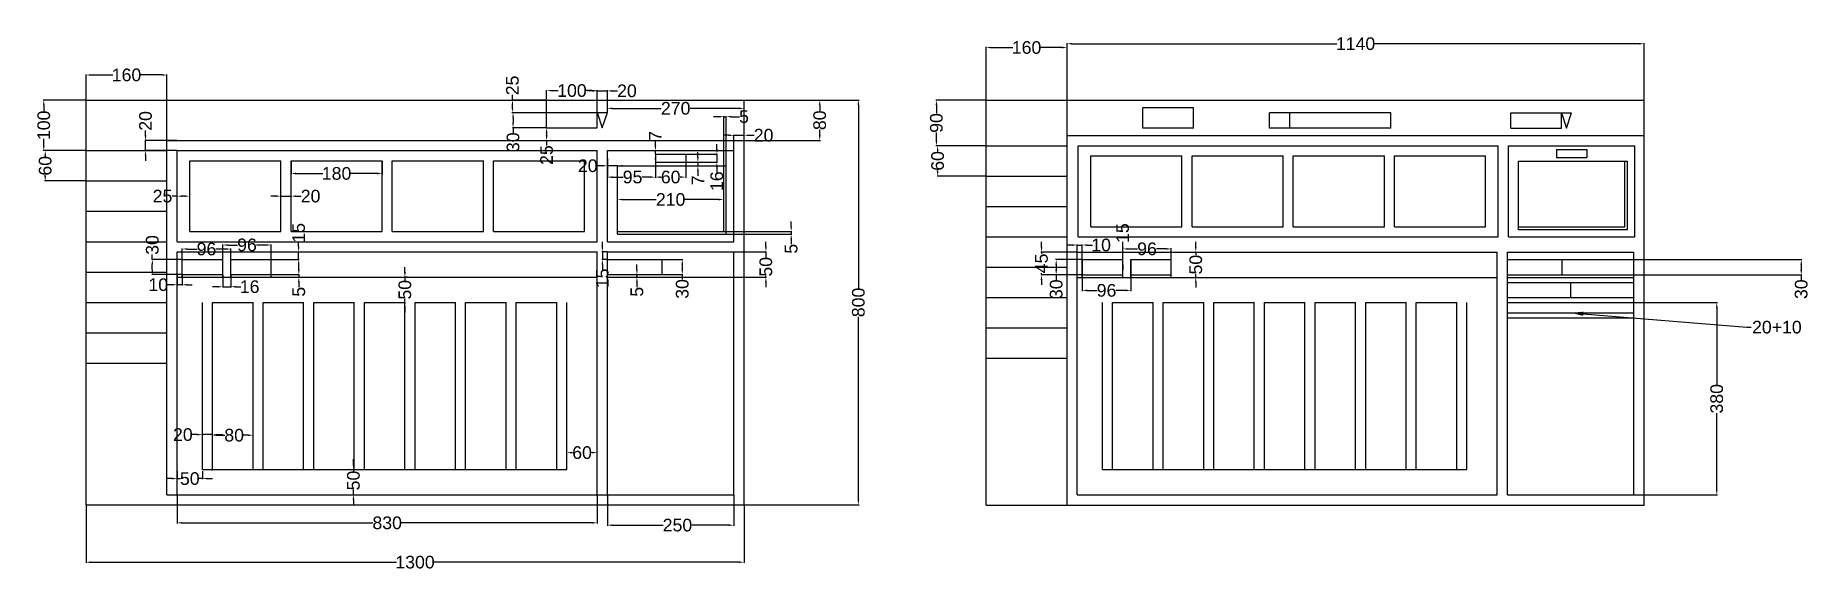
# Model space of a CAD drawing. Header units: millimetres. Extents: x 572 to 4077, y 468 to 1525.
import ezdxf
from ezdxf import colors
from ezdxf.entities.mleader import LeaderData, LeaderLine
from ezdxf.math import Vec2, Vec3

# ---------------------------------------------------------------- set-up
doc = ezdxf.new("R2010")
doc.units = ezdxf.units.MM
doc.layers.get('Defpoints').update_dxf_attribs({"color": 2})
doc.layers.add('图层1', color=1, linetype='Continuous')
doc.styles.get("Standard").update_dxf_attribs({"font": 'arial.ttf'})
doc.dimstyles.new('1000+', dxfattribs={"dimtxt": 25, "dimasz": 10, "dimexe": 1.25, "dimexo": 0.625, "dimtad": 0, "dimtxsty": 'Standard', "dimcen": 2.5, "dimadec": 0, "dimazin": 0, "dimtfac": 1, "dimtmove": 0, "dimatfit": 3, "dimfxl": 1, "dimarcsym": 1})

msp = doc.modelspace()

# ---------------------------------------------------------------- blocks, each defined once
blk = doc.blocks.new('*D2')
at = {"layer": 'Defpoints', "color": 0, "transparency": 16777216}
for p in [(1001.7, 735.1), (1001.7, 730.6), (921.7, 667.6)]:
    blk.add_point(p, dxfattribs=at)
at = {"layer": '图层1', "color": 0, "lineweight": -2, "transparency": 16777216}
for p, q in [((921.7, 668.3), (921.7, 736.4)), ((1001.7, 731.2), (1001.7, 736.4)), ((931.7, 735.1), (945.9, 735.1)), ((991.7, 735.1), (982.9, 735.1))]:
    blk.add_line(p, q, dxfattribs=at)
at = {"layer": '图层1', "color": 0, "transparency": 16777216}
for points in [[(931.7, 736.8), (931.7, 733.5), (921.7, 735.1)], [(991.7, 736.8), (991.7, 733.5), (1001.7, 735.1)]]:
    blk.add_solid(points, dxfattribs=at)
at = {"layer": '图层1', "color": 0, "transparency": 16777216, "insert": (964.4, 735.1), "char_height": 25, "attachment_point": 5}
blk.add_mtext('80', dxfattribs=at)
blk = doc.blocks.new('*D3')
at = {"layer": 'Defpoints', "color": 0, "transparency": 16777216}
for p in [(901.7, 736.3), (901.7, 667.6), (921.7, 664.7)]:
    blk.add_point(p, dxfattribs=at)
at = {"layer": '图层1', "color": 0, "lineweight": -2, "transparency": 16777216}
for p, q in [((891.7, 736.3), (881.7, 736.3)), ((901.7, 668.3), (901.7, 737.5)), ((921.7, 736.3), (901.7, 736.3)), ((921.7, 665.3), (921.7, 737.5)), ((931.7, 736.3), (941.7, 736.3))]:
    blk.add_line(p, q, dxfattribs=at)
at = {"layer": '图层1', "color": 0, "transparency": 16777216}
for points in [[(891.7, 737.9), (891.7, 734.6), (901.7, 736.3)], [(931.7, 737.9), (931.7, 734.6), (921.7, 736.3)]]:
    blk.add_solid(points, dxfattribs=at)
at = {"layer": '图层1', "color": 0, "transparency": 16777216, "insert": (863, 736.3), "char_height": 25, "attachment_point": 5}
blk.add_mtext('20', dxfattribs=at)
blk = doc.blocks.new('*D4')
at = {"layer": 'Defpoints', "color": 0, "transparency": 16777216}
for p in [(671.7, 1297.6), (591.1, 1237.6), (671.7, 1237.6)]:
    blk.add_point(p, dxfattribs=at)
at = {"layer": '图层1', "color": 0, "lineweight": -2, "transparency": 16777216}
for p, q in [((671.1, 1297.6), (589.9, 1297.6)), ((591.1, 1287.6), (591.1, 1286.2)), ((671.1, 1237.6), (589.9, 1237.6)), ((591.1, 1247.6), (591.1, 1249.1))]:
    blk.add_line(p, q, dxfattribs=at)
at = {"layer": '图层1', "color": 0, "transparency": 16777216}
for points in [[(589.5, 1287.6), (592.8, 1287.6), (591.1, 1297.6)], [(589.5, 1247.6), (592.8, 1247.6), (591.1, 1237.6)]]:
    blk.add_solid(points, dxfattribs=at)
at = {"layer": '图层1', "color": 0, "transparency": 16777216, "insert": (591.1, 1267.6), "char_height": 25, "attachment_point": 5, "rotation": 90}
blk.add_mtext('60', dxfattribs=at)
blk = doc.blocks.new('*D5')
at = {"layer": 'Defpoints', "color": 0, "transparency": 16777216}
for p in [(588.3, 1397.6), (671.7, 1397.6), (671.7, 1297.6)]:
    blk.add_point(p, dxfattribs=at)
at = {"layer": '图层1', "color": 0, "lineweight": -2, "transparency": 16777216}
for p, q in [((671.1, 1397.6), (587, 1397.6)), ((588.3, 1387.6), (588.3, 1374.7)), ((671.1, 1297.6), (587, 1297.6)), ((588.3, 1307.6), (588.3, 1320.6))]:
    blk.add_line(p, q, dxfattribs=at)
at = {"layer": '图层1', "color": 0, "transparency": 16777216}
for points in [[(586.6, 1387.6), (589.9, 1387.6), (588.3, 1397.6)], [(586.6, 1307.6), (589.9, 1307.6), (588.3, 1297.6)]]:
    blk.add_solid(points, dxfattribs=at)
at = {"layer": '图层1', "color": 0, "transparency": 16777216, "insert": (588.3, 1347.6), "char_height": 25, "attachment_point": 5, "rotation": 90}
blk.add_mtext('100', dxfattribs=at)
blk = doc.blocks.new('*D6')
at = {"layer": 'Defpoints', "color": 0, "transparency": 16777216}
for p in [(831.7, 1447.1), (671.7, 1397.6), (831.7, 1397.6)]:
    blk.add_point(p, dxfattribs=at)
at = {"layer": '图层1', "color": 0, "lineweight": -2, "transparency": 16777216}
for p, q in [((671.7, 1398.3), (671.7, 1448.3)), ((681.7, 1447.1), (724.7, 1447.1)), ((821.7, 1447.1), (778.7, 1447.1)), ((831.7, 1398.3), (831.7, 1448.3))]:
    blk.add_line(p, q, dxfattribs=at)
at = {"layer": '图层1', "color": 0, "transparency": 16777216}
for points in [[(681.7, 1448.8), (681.7, 1445.4), (671.7, 1447.1)], [(821.7, 1448.8), (821.7, 1445.4), (831.7, 1447.1)]]:
    blk.add_solid(points, dxfattribs=at)
at = {"layer": '图层1', "color": 0, "transparency": 16777216, "insert": (751.7, 1447.1), "char_height": 25, "attachment_point": 5}
blk.add_mtext('160', dxfattribs=at)
blk = doc.blocks.new('*D7')
at = {"layer": 'Defpoints', "color": 0, "transparency": 16777216}
for p in [(1701.7, 1282.6), (1796.7, 1282.6), (1701.7, 1245.3)]:
    blk.add_point(p, dxfattribs=at)
at = {"layer": '图层1', "color": 0, "lineweight": -2, "transparency": 16777216}
for p, q in [((1701.7, 1282), (1701.7, 1244)), ((1796.7, 1282), (1796.7, 1244)), ((1711.7, 1245.3), (1732.9, 1245.3)), ((1786.7, 1245.3), (1770.1, 1245.3))]:
    blk.add_line(p, q, dxfattribs=at)
at = {"layer": '图层1', "color": 0, "transparency": 16777216}
for points in [[(1711.7, 1246.9), (1711.7, 1243.6), (1701.7, 1245.3)], [(1786.7, 1246.9), (1786.7, 1243.6), (1796.7, 1245.3)]]:
    blk.add_solid(points, dxfattribs=at)
at = {"layer": '图层1', "color": 0, "transparency": 16777216, "insert": (1751.5, 1245.3), "char_height": 25, "attachment_point": 5}
blk.add_mtext('95', dxfattribs=at)
blk = doc.blocks.new('*D8')
at = {"layer": 'Defpoints', "color": 0, "transparency": 16777216}
for p in [(1796.7, 1290.6), (1856.7, 1290.6), (1856.7, 1245.3)]:
    blk.add_point(p, dxfattribs=at)
at = {"layer": '图层1', "color": 0, "lineweight": -2, "transparency": 16777216}
for p, q in [((1796.7, 1290), (1796.7, 1244)), ((1856.7, 1290), (1856.7, 1244)), ((1806.7, 1245.3), (1808.2, 1245.3)), ((1846.7, 1245.3), (1845.3, 1245.3))]:
    blk.add_line(p, q, dxfattribs=at)
at = {"layer": '图层1', "color": 0, "transparency": 16777216}
for points in [[(1806.7, 1246.9), (1806.7, 1243.6), (1796.7, 1245.3)], [(1846.7, 1246.9), (1846.7, 1243.6), (1856.7, 1245.3)]]:
    blk.add_solid(points, dxfattribs=at)
at = {"layer": '图层1', "color": 0, "transparency": 16777216, "insert": (1826.8, 1245.3), "char_height": 25, "attachment_point": 5}
blk.add_mtext('60', dxfattribs=at)
blk = doc.blocks.new('*D9')
at = {"layer": 'Defpoints', "color": 0, "transparency": 16777216}
for p in [(1936.7, 1364.7), (1931.7, 1267.6), (1936.7, 1267.6)]:
    blk.add_point(p, dxfattribs=at)
at = {"layer": '图层1', "color": 0, "lineweight": -2, "transparency": 16777216}
for p, q in [((1921.7, 1364.7), (1911.7, 1364.7)), ((1931.7, 1268.3), (1931.7, 1366)), ((1931.7, 1364.7), (1936.7, 1364.7)), ((1936.7, 1268.3), (1936.7, 1366)), ((1946.7, 1364.7), (1962.8, 1364.7))]:
    blk.add_line(p, q, dxfattribs=at)
at = {"layer": '图层1', "color": 0, "transparency": 16777216}
for points in [[(1921.7, 1366.4), (1921.7, 1363), (1931.7, 1364.7)], [(1946.7, 1366.4), (1946.7, 1363), (1936.7, 1364.7)]]:
    blk.add_solid(points, dxfattribs=at)
at = {"layer": '图层1', "color": 0, "transparency": 16777216, "insert": (1971.7, 1364.7), "char_height": 25, "attachment_point": 5}
blk.add_mtext('5', dxfattribs=at)
blk = doc.blocks.new('*D10')
at = {"layer": 'Defpoints', "color": 0, "transparency": 16777216}
for p in [(1056.7, 1207.6), (1076.7, 1207.6), (1076.7, 1207.6)]:
    blk.add_point(p, dxfattribs=at)
at = {"layer": '图层1', "color": 0, "lineweight": -2, "transparency": 16777216}
for p, q in [((1046.7, 1207.6), (1036.7, 1207.6)), ((1056.7, 1208.3), (1056.7, 1208.9)), ((1056.7, 1207.6), (1076.7, 1207.6)), ((1076.7, 1208.3), (1076.7, 1208.9)), ((1086.7, 1207.6), (1096.7, 1207.6))]:
    blk.add_line(p, q, dxfattribs=at)
at = {"layer": '图层1', "color": 0, "transparency": 16777216}
for points in [[(1046.7, 1209.3), (1046.7, 1206), (1056.7, 1207.6)], [(1086.7, 1209.3), (1086.7, 1206), (1076.7, 1207.6)]]:
    blk.add_solid(points, dxfattribs=at)
at = {"layer": '图层1', "color": 0, "transparency": 16777216, "insert": (1115.4, 1207.6), "char_height": 25, "attachment_point": 5}
blk.add_mtext('20', dxfattribs=at)
blk = doc.blocks.new('*D11')
at = {"layer": 'Defpoints', "color": 0, "transparency": 16777216}
for p in [(1076.7, 1277.6), (1256.7, 1277.6), (1256.7, 1252.4)]:
    blk.add_point(p, dxfattribs=at)
at = {"layer": '图层1', "color": 0, "lineweight": -2, "transparency": 16777216}
for p, q in [((1076.7, 1277), (1076.7, 1251.1)), ((1256.7, 1277), (1256.7, 1251.1)), ((1086.7, 1252.4), (1139.7, 1252.4)), ((1246.7, 1252.4), (1193.7, 1252.4))]:
    blk.add_line(p, q, dxfattribs=at)
at = {"layer": '图层1', "color": 0, "transparency": 16777216}
for points in [[(1086.7, 1254.1), (1086.7, 1250.7), (1076.7, 1252.4)], [(1246.7, 1254.1), (1246.7, 1250.7), (1256.7, 1252.4)]]:
    blk.add_solid(points, dxfattribs=at)
at = {"layer": '图层1', "color": 0, "transparency": 16777216, "insert": (1166.7, 1252.4), "char_height": 25, "attachment_point": 5}
blk.add_mtext('180', dxfattribs=at)
blk = doc.blocks.new('*D12')
at = {"layer": 'Defpoints', "color": 0, "transparency": 16777216}
for p in [(1701.7, 1097.6), (1691.9, 1082.6), (1701.7, 1082.6)]:
    blk.add_point(p, dxfattribs=at)
at = {"layer": '图层1', "color": 0, "lineweight": -2, "transparency": 16777216}
for p, q in [((1701.1, 1097.6), (1690.6, 1097.6)), ((1691.9, 1107.6), (1691.9, 1117.6)), ((1691.9, 1097.6), (1691.9, 1082.6)), ((1701.1, 1082.6), (1690.6, 1082.6)), ((1691.9, 1072.6), (1691.9, 1062.6))]:
    blk.add_line(p, q, dxfattribs=at)
at = {"layer": '图层1', "color": 0, "transparency": 16777216}
for points in [[(1690.2, 1107.6), (1693.5, 1107.6), (1691.9, 1097.6)], [(1690.2, 1072.6), (1693.5, 1072.6), (1691.9, 1082.6)]]:
    blk.add_solid(points, dxfattribs=at)
at = {"layer": '图层1', "color": 0, "transparency": 16777216, "insert": (1691.9, 1045.2), "char_height": 25, "attachment_point": 5, "rotation": 90}
blk.add_mtext('15', dxfattribs=at)
blk = doc.blocks.new('*D13')
at = {"layer": 'Defpoints', "color": 0, "transparency": 16777216}
for p in [(1809.7, 1082.6), (1809.7, 1052.6), (1849.7, 1052.6)]:
    blk.add_point(p, dxfattribs=at)
at = {"layer": '图层1', "color": 0, "lineweight": -2, "transparency": 16777216}
for p, q in [((1810.3, 1082.6), (1850.9, 1082.6)), ((1810.3, 1052.6), (1850.9, 1052.6)), ((1849.7, 1072.6), (1849.7, 1062.6)), ((1849.7, 1052.6), (1849.7, 1042.6))]:
    blk.add_line(p, q, dxfattribs=at)
at = {"layer": '图层1', "color": 0, "transparency": 16777216}
for points in [[(1848, 1072.6), (1851.3, 1072.6), (1849.7, 1082.6)], [(1848, 1062.6), (1851.3, 1062.6), (1849.7, 1052.6)]]:
    blk.add_solid(points, dxfattribs=at)
at = {"layer": '图层1', "color": 0, "transparency": 16777216, "insert": (1849.7, 1024.2), "char_height": 25, "attachment_point": 5, "rotation": 90}
blk.add_mtext('30', dxfattribs=at)
blk = doc.blocks.new('*D14')
at = {"layer": 'Defpoints', "color": 0, "transparency": 16777216}
for p in [(1951.7, 1097.6), (1951.7, 1047.6), (2014.9, 1047.6)]:
    blk.add_point(p, dxfattribs=at)
at = {"layer": '图层1', "color": 0, "lineweight": -2, "transparency": 16777216}
for p, q in [((1952.3, 1097.6), (2016.2, 1097.6)), ((2014.9, 1107.6), (2014.9, 1117.6)), ((2014.9, 1097.6), (2014.9, 1086.5)), ((1952.3, 1047.6), (2016.2, 1047.6)), ((2014.9, 1047.6), (2014.9, 1049.5)), ((2014.9, 1037.6), (2014.9, 1027.6))]:
    blk.add_line(p, q, dxfattribs=at)
at = {"layer": '图层1', "color": 0, "transparency": 16777216}
for points in [[(2013.3, 1107.6), (2016.6, 1107.6), (2014.9, 1097.6)], [(2013.3, 1037.6), (2016.6, 1037.6), (2014.9, 1047.6)]]:
    blk.add_solid(points, dxfattribs=at)
at = {"layer": '图层1', "color": 0, "transparency": 16777216, "insert": (2014.9, 1068), "char_height": 25, "attachment_point": 5, "rotation": 90}
blk.add_mtext('50', dxfattribs=at)
blk = doc.blocks.new('*D15')
at = {"layer": 'Defpoints', "color": 0, "transparency": 16777216}
for p in [(1951.7, 1297.6), (1971.7, 1327.9), (1971.7, 1297.6)]:
    blk.add_point(p, dxfattribs=at)
at = {"layer": '图层1', "color": 0, "lineweight": -2, "transparency": 16777216}
for p, q in [((1941.7, 1327.9), (1931.7, 1327.9)), ((1951.7, 1298.3), (1951.7, 1329.1)), ((1951.7, 1327.9), (1971.7, 1327.9)), ((1971.7, 1298.3), (1971.7, 1329.1)), ((1981.7, 1327.9), (1991.7, 1327.9))]:
    blk.add_line(p, q, dxfattribs=at)
at = {"layer": '图层1', "color": 0, "transparency": 16777216}
for points in [[(1941.7, 1329.5), (1941.7, 1326.2), (1951.7, 1327.9)], [(1981.7, 1329.5), (1981.7, 1326.2), (1971.7, 1327.9)]]:
    blk.add_solid(points, dxfattribs=at)
at = {"layer": '图层1', "color": 0, "transparency": 16777216, "insert": (2010.4, 1327.9), "char_height": 25, "attachment_point": 5}
blk.add_mtext('20', dxfattribs=at)
blk = doc.blocks.new('*D16')
at = {"layer": 'Defpoints', "color": 0, "transparency": 16777216}
for p in [(1701.7, 617.6), (1951.7, 617.6), (1951.7, 557.4)]:
    blk.add_point(p, dxfattribs=at)
at = {"layer": '图层1', "color": 0, "lineweight": -2, "transparency": 16777216}
for p, q in [((1701.7, 617), (1701.7, 556.1)), ((1951.7, 617), (1951.7, 556.1)), ((1711.7, 557.4), (1811.8, 557.4)), ((1941.7, 557.4), (1868.6, 557.4))]:
    blk.add_line(p, q, dxfattribs=at)
at = {"layer": '图层1', "color": 0, "transparency": 16777216}
for points in [[(1711.7, 559), (1711.7, 555.7), (1701.7, 557.4)], [(1941.7, 559), (1941.7, 555.7), (1951.7, 557.4)]]:
    blk.add_solid(points, dxfattribs=at)
at = {"layer": '图层1', "color": 0, "transparency": 16777216, "insert": (1840.2, 557.4), "char_height": 25, "attachment_point": 5}
blk.add_mtext('250', dxfattribs=at)
blk = doc.blocks.new('*D17')
at = {"layer": 'Defpoints', "color": 0, "transparency": 16777216}
for p in [(851.7, 664.7), (851.7, 649.4), (901.7, 664.7)]:
    blk.add_point(p, dxfattribs=at)
at = {"layer": '图层1', "color": 0, "lineweight": -2, "transparency": 16777216}
for p, q in [((841.7, 649.4), (831.7, 649.4)), ((851.7, 664.1), (851.7, 648.2)), ((851.7, 649.4), (858.2, 649.4)), ((901.7, 649.4), (895.2, 649.4)), ((901.7, 664.1), (901.7, 648.2)), ((911.7, 649.4), (921.7, 649.4))]:
    blk.add_line(p, q, dxfattribs=at)
at = {"layer": '图层1', "color": 0, "transparency": 16777216}
for points in [[(841.7, 651.1), (841.7, 647.8), (851.7, 649.4)], [(911.7, 651.1), (911.7, 647.8), (901.7, 649.4)]]:
    blk.add_solid(points, dxfattribs=at)
at = {"layer": '图层1', "color": 0, "transparency": 16777216, "insert": (876.7, 649.4), "char_height": 25, "attachment_point": 5}
blk.add_mtext('50', dxfattribs=at)
blk = doc.blocks.new('*D18')
at = {"layer": 'Defpoints', "color": 0, "transparency": 16777216}
for p in [(1621.7, 667.6), (1681.7, 700.7), (1681.7, 667.6)]:
    blk.add_point(p, dxfattribs=at)
at = {"layer": '图层1', "color": 0, "lineweight": -2, "transparency": 16777216}
for p, q in [((1621.7, 668.3), (1621.7, 702)), ((1681.7, 668.3), (1681.7, 702)), ((1631.7, 700.7), (1633.1, 700.7)), ((1671.7, 700.7), (1670.3, 700.7))]:
    blk.add_line(p, q, dxfattribs=at)
at = {"layer": '图层1', "color": 0, "transparency": 16777216}
for points in [[(1631.7, 702.4), (1631.7, 699.1), (1621.7, 700.7)], [(1671.7, 702.4), (1671.7, 699.1), (1681.7, 700.7)]]:
    blk.add_solid(points, dxfattribs=at)
at = {"layer": '图层1', "color": 0, "transparency": 16777216, "insert": (1651.7, 700.7), "char_height": 25, "attachment_point": 5}
blk.add_mtext('60', dxfattribs=at)
blk = doc.blocks.new('*D19')
at = {"layer": 'Defpoints', "color": 0, "transparency": 16777216}
for p in [(851.7, 614.7), (1681.7, 614.7), (1681.7, 561.9)]:
    blk.add_point(p, dxfattribs=at)
at = {"layer": '图层1', "color": 0, "lineweight": -2, "transparency": 16777216}
for p, q in [((851.7, 614.1), (851.7, 560.7)), ((1681.7, 614.1), (1681.7, 560.7)), ((861.7, 561.9), (1238.5, 561.9)), ((1671.7, 561.9), (1294.9, 561.9))]:
    blk.add_line(p, q, dxfattribs=at)
at = {"layer": '图层1', "color": 0, "transparency": 16777216}
for points in [[(861.7, 563.6), (861.7, 560.3), (851.7, 561.9)], [(1671.7, 563.6), (1671.7, 560.3), (1681.7, 561.9)]]:
    blk.add_solid(points, dxfattribs=at)
at = {"layer": '图层1', "color": 0, "transparency": 16777216, "insert": (1266.7, 561.9), "char_height": 25, "attachment_point": 5}
blk.add_mtext('830', dxfattribs=at)
blk = doc.blocks.new('*D20')
at = {"layer": 'Defpoints', "color": 0, "transparency": 16777216}
for p in [(1761.6, 1052.6), (1760.1, 1047.6), (1761.6, 1047.6)]:
    blk.add_point(p, dxfattribs=at)
at = {"layer": '图层1', "color": 0, "lineweight": -2, "transparency": 16777216}
for p, q in [((1760.9, 1052.6), (1758.9, 1052.6)), ((1760.1, 1062.6), (1760.1, 1072.6)), ((1760.1, 1052.6), (1760.1, 1047.6)), ((1760.9, 1047.6), (1758.9, 1047.6)), ((1760.1, 1037.6), (1760.1, 1027.6))]:
    blk.add_line(p, q, dxfattribs=at)
at = {"layer": '图层1', "color": 0, "transparency": 16777216}
for points in [[(1758.5, 1062.6), (1761.8, 1062.6), (1760.1, 1052.6)], [(1758.5, 1037.6), (1761.8, 1037.6), (1760.1, 1047.6)]]:
    blk.add_solid(points, dxfattribs=at)
at = {"layer": '图层1', "color": 0, "transparency": 16777216, "insert": (1760.1, 1018.7), "char_height": 25, "attachment_point": 5, "rotation": 90}
blk.add_mtext('5', dxfattribs=at)
blk = doc.blocks.new('*D21')
at = {"layer": 'Defpoints', "color": 0, "transparency": 16777216}
for p in [(671.7, 597.6), (1971.7, 597.6), (1971.7, 484.2)]:
    blk.add_point(p, dxfattribs=at)
at = {"layer": '图层1', "color": 0, "lineweight": -2, "transparency": 16777216}
for p, q in [((671.7, 597), (671.7, 482.9)), ((1971.7, 597), (1971.7, 482.9)), ((681.7, 484.2), (1285, 484.2)), ((1961.7, 484.2), (1358.4, 484.2))]:
    blk.add_line(p, q, dxfattribs=at)
at = {"layer": '图层1', "color": 0, "transparency": 16777216}
for points in [[(681.7, 485.8), (681.7, 482.5), (671.7, 484.2)], [(1961.7, 485.8), (1961.7, 482.5), (1971.7, 484.2)]]:
    blk.add_solid(points, dxfattribs=at)
at = {"layer": '图层1', "color": 0, "transparency": 16777216, "insert": (1321.7, 484.2), "char_height": 25, "attachment_point": 5}
blk.add_mtext('1300', dxfattribs=at)
blk = doc.blocks.new('*D22')
at = {"layer": 'Defpoints', "color": 0, "transparency": 16777216}
for p in [(1971.7, 1397.6), (1971.7, 597.6), (2197.7, 597.6)]:
    blk.add_point(p, dxfattribs=at)
at = {"layer": '图层1', "color": 0, "lineweight": -2, "transparency": 16777216}
for p, q in [((1972.3, 1397.6), (2198.9, 1397.6)), ((2197.7, 1387.6), (2197.7, 1025.9)), ((2197.7, 607.6), (2197.7, 969.4)), ((1972.3, 597.6), (2198.9, 597.6))]:
    blk.add_line(p, q, dxfattribs=at)
at = {"layer": '图层1', "color": 0, "transparency": 16777216}
for points in [[(2196, 1387.6), (2199.3, 1387.6), (2197.7, 1397.6)], [(2196, 607.6), (2199.3, 607.6), (2197.7, 597.6)]]:
    blk.add_solid(points, dxfattribs=at)
at = {"layer": '图层1', "color": 0, "transparency": 16777216, "insert": (2197.7, 997.6), "char_height": 25, "attachment_point": 5, "rotation": 90}
blk.add_mtext('800', dxfattribs=at)
blk = doc.blocks.new('*D23')
at = {"layer": 'Defpoints', "color": 0, "transparency": 16777216}
for p in [(1971.7, 1397.6), (1971.7, 1317.6), (2121.3, 1317.6)]:
    blk.add_point(p, dxfattribs=at)
at = {"layer": '图层1', "color": 0, "lineweight": -2, "transparency": 16777216}
for p, q in [((1972.3, 1397.6), (2122.6, 1397.6)), ((2121.3, 1387.6), (2121.3, 1376.2)), ((2121.3, 1327.6), (2121.3, 1339.1)), ((1972.3, 1317.6), (2122.6, 1317.6))]:
    blk.add_line(p, q, dxfattribs=at)
at = {"layer": '图层1', "color": 0, "transparency": 16777216}
for points in [[(2119.7, 1387.6), (2123, 1387.6), (2121.3, 1397.6)], [(2119.7, 1327.6), (2123, 1327.6), (2121.3, 1317.6)]]:
    blk.add_solid(points, dxfattribs=at)
at = {"layer": '图层1', "color": 0, "transparency": 16777216, "insert": (2121.3, 1357.6), "char_height": 25, "attachment_point": 5, "rotation": 90}
blk.add_mtext('80', dxfattribs=at)
blk = doc.blocks.new('*D24')
at = {"layer": 'Defpoints', "color": 0, "transparency": 16777216}
for p in [(1931.7, 1137.6), (1931.7, 1132.6), (2064.9, 1132.6)]:
    blk.add_point(p, dxfattribs=at)
at = {"layer": '图层1', "color": 0, "lineweight": -2, "transparency": 16777216}
for p, q in [((2064.9, 1147.6), (2064.9, 1157.6)), ((1932.3, 1137.6), (2066.2, 1137.6)), ((1932.3, 1132.6), (2066.2, 1132.6)), ((2064.9, 1137.6), (2064.9, 1132.6)), ((2064.9, 1122.6), (2064.9, 1112.6))]:
    blk.add_line(p, q, dxfattribs=at)
at = {"layer": '图层1', "color": 0, "transparency": 16777216}
for points in [[(2063.3, 1147.6), (2066.6, 1147.6), (2064.9, 1137.6)], [(2063.3, 1122.6), (2066.6, 1122.6), (2064.9, 1132.6)]]:
    blk.add_solid(points, dxfattribs=at)
at = {"layer": '图层1', "color": 0, "transparency": 16777216, "insert": (2064.9, 1103.7), "char_height": 25, "attachment_point": 5, "rotation": 90}
blk.add_mtext('5', dxfattribs=at)
blk = doc.blocks.new('*D25')
at = {"layer": 'Defpoints', "color": 0, "transparency": 16777216}
for p in [(1701.7, 1267.6), (1701.7, 1267.6), (1721.7, 1267.6)]:
    blk.add_point(p, dxfattribs=at)
at = {"layer": '图层1', "color": 0, "lineweight": -2, "transparency": 16777216}
for p, q in [((1691.7, 1267.6), (1681.7, 1267.6)), ((1701.7, 1268.3), (1701.7, 1268.9)), ((1721.7, 1267.6), (1701.7, 1267.6)), ((1721.7, 1268.3), (1721.7, 1268.9)), ((1731.7, 1267.6), (1741.7, 1267.6))]:
    blk.add_line(p, q, dxfattribs=at)
at = {"layer": '图层1', "color": 0, "transparency": 16777216}
for points in [[(1691.7, 1269.3), (1691.7, 1266), (1701.7, 1267.6)], [(1731.7, 1269.3), (1731.7, 1266), (1721.7, 1267.6)]]:
    blk.add_solid(points, dxfattribs=at)
at = {"layer": '图层1', "color": 0, "transparency": 16777216, "insert": (1663, 1267.6), "char_height": 25, "attachment_point": 5}
blk.add_mtext('20', dxfattribs=at)
blk = doc.blocks.new('*D26')
at = {"layer": 'Defpoints', "color": 0, "transparency": 16777216}
for p in [(1721.7, 1200.1), (1931.7, 1200.9), (1931.7, 1200.1)]:
    blk.add_point(p, dxfattribs=at)
at = {"layer": '图层1', "color": 0, "lineweight": -2, "transparency": 16777216}
for p, q in [((1721.7, 1200.8), (1721.7, 1202.2)), ((1731.7, 1200.9), (1798.3, 1200.9)), ((1921.7, 1200.9), (1855.1, 1200.9)), ((1931.7, 1200.8), (1931.7, 1202.2))]:
    blk.add_line(p, q, dxfattribs=at)
at = {"layer": '图层1', "color": 0, "transparency": 16777216}
for points in [[(1731.7, 1202.6), (1731.7, 1199.3), (1721.7, 1200.9)], [(1921.7, 1202.6), (1921.7, 1199.3), (1931.7, 1200.9)]]:
    blk.add_solid(points, dxfattribs=at)
at = {"layer": '图层1', "color": 0, "transparency": 16777216, "insert": (1826.7, 1200.9), "char_height": 25, "attachment_point": 5}
blk.add_mtext('210', dxfattribs=at)
blk = doc.blocks.new('*D27')
at = {"layer": 'Defpoints', "color": 0, "transparency": 16777216}
for p in [(1037.7, 1111.1), (941.7, 1082.6), (1037.7, 1082.6)]:
    blk.add_point(p, dxfattribs=at)
at = {"layer": '图层1', "color": 0, "lineweight": -2, "transparency": 16777216}
for p, q in [((941.7, 1083.3), (941.7, 1112.3)), ((951.7, 1111.1), (971.2, 1111.1)), ((1027.7, 1111.1), (1008.2, 1111.1)), ((1037.7, 1083.3), (1037.7, 1112.3))]:
    blk.add_line(p, q, dxfattribs=at)
at = {"layer": '图层1', "color": 0, "transparency": 16777216}
for points in [[(951.7, 1112.7), (951.7, 1109.4), (941.7, 1111.1)], [(1027.7, 1112.7), (1027.7, 1109.4), (1037.7, 1111.1)]]:
    blk.add_solid(points, dxfattribs=at)
at = {"layer": '图层1', "color": 0, "transparency": 16777216, "insert": (989.7, 1111.1), "char_height": 25, "attachment_point": 5}
blk.add_mtext('96', dxfattribs=at)
blk = doc.blocks.new('*D28')
at = {"layer": 'Defpoints', "color": 0, "transparency": 16777216}
for p in [(957.7, 1103.1), (861.7, 1082.6), (957.7, 1082.6)]:
    blk.add_point(p, dxfattribs=at)
at = {"layer": '图层1', "color": 0, "lineweight": -2, "transparency": 16777216}
for p, q in [((861.7, 1083.3), (861.7, 1104.4)), ((871.7, 1103.1), (891.2, 1103.1)), ((947.7, 1103.1), (928.2, 1103.1)), ((957.7, 1083.3), (957.7, 1104.4))]:
    blk.add_line(p, q, dxfattribs=at)
at = {"layer": '图层1', "color": 0, "transparency": 16777216}
for points in [[(871.7, 1104.8), (871.7, 1101.5), (861.7, 1103.1)], [(947.7, 1104.8), (947.7, 1101.5), (957.7, 1103.1)]]:
    blk.add_solid(points, dxfattribs=at)
at = {"layer": '图层1', "color": 0, "transparency": 16777216, "insert": (909.7, 1103.1), "char_height": 25, "attachment_point": 5}
blk.add_mtext('96', dxfattribs=at)
blk = doc.blocks.new('*D29')
at = {"layer": 'Defpoints', "color": 0, "transparency": 16777216}
for p in [(941.7, 1052.6), (957.7, 1052.6), (957.7, 1028.6)]:
    blk.add_point(p, dxfattribs=at)
at = {"layer": '图层1', "color": 0, "lineweight": -2, "transparency": 16777216}
for p, q in [((941.7, 1052), (941.7, 1027.3)), ((957.7, 1052), (957.7, 1027.3)), ((931.7, 1028.6), (921.7, 1028.6)), ((941.7, 1028.6), (957.7, 1028.6)), ((967.7, 1028.6), (977.7, 1028.6))]:
    blk.add_line(p, q, dxfattribs=at)
at = {"layer": '图层1', "color": 0, "transparency": 16777216}
for points in [[(931.7, 1030.2), (931.7, 1026.9), (941.7, 1028.6)], [(967.7, 1030.2), (967.7, 1026.9), (957.7, 1028.6)]]:
    blk.add_solid(points, dxfattribs=at)
at = {"layer": '图层1', "color": 0, "transparency": 16777216, "insert": (995, 1028.6), "char_height": 25, "attachment_point": 5}
blk.add_mtext('16', dxfattribs=at)
blk = doc.blocks.new('*D30')
at = {"layer": 'Defpoints', "color": 0, "transparency": 16777216}
for p in [(851.7, 1052.6), (861.7, 1052.6), (851.7, 1032.5)]:
    blk.add_point(p, dxfattribs=at)
at = {"layer": '图层1', "color": 0, "lineweight": -2, "transparency": 16777216}
for p, q in [((851.7, 1052), (851.7, 1031.3)), ((861.7, 1052), (861.7, 1031.3)), ((841.7, 1032.5), (831.7, 1032.5)), ((861.7, 1032.5), (851.7, 1032.5)), ((871.7, 1032.5), (881.7, 1032.5))]:
    blk.add_line(p, q, dxfattribs=at)
at = {"layer": '图层1', "color": 0, "transparency": 16777216}
for points in [[(841.7, 1034.2), (841.7, 1030.9), (851.7, 1032.5)], [(871.7, 1034.2), (871.7, 1030.9), (861.7, 1032.5)]]:
    blk.add_solid(points, dxfattribs=at)
at = {"layer": '图层1', "color": 0, "transparency": 16777216, "insert": (814.4, 1032.5), "char_height": 25, "attachment_point": 5}
blk.add_mtext('10', dxfattribs=at)
blk = doc.blocks.new('*D31')
at = {"layer": 'Defpoints', "color": 0, "transparency": 16777216}
for p in [(1037.7, 1097.6), (1091.8, 1097.6), (1037.7, 1082.6)]:
    blk.add_point(p, dxfattribs=at)
at = {"layer": '图层1', "color": 0, "lineweight": -2, "transparency": 16777216}
for p, q in [((1038.3, 1097.6), (1093.1, 1097.6)), ((1091.8, 1107.6), (1091.8, 1117.6)), ((1091.8, 1082.6), (1091.8, 1097.6)), ((1038.3, 1082.6), (1093.1, 1082.6)), ((1091.8, 1072.6), (1091.8, 1062.6))]:
    blk.add_line(p, q, dxfattribs=at)
at = {"layer": '图层1', "color": 0, "transparency": 16777216}
for points in [[(1090.1, 1107.6), (1093.5, 1107.6), (1091.8, 1097.6)], [(1090.1, 1072.6), (1093.5, 1072.6), (1091.8, 1082.6)]]:
    blk.add_solid(points, dxfattribs=at)
at = {"layer": '图层1', "color": 0, "transparency": 16777216, "insert": (1091.8, 1135.1), "char_height": 25, "attachment_point": 5, "rotation": 90}
blk.add_mtext('15', dxfattribs=at)
blk = doc.blocks.new('*D32')
at = {"layer": 'Defpoints', "color": 0, "transparency": 16777216}
for p in [(1037.7, 1052.6), (1037.7, 1047.6), (1092.2, 1047.6)]:
    blk.add_point(p, dxfattribs=at)
at = {"layer": '图层1', "color": 0, "lineweight": -2, "transparency": 16777216}
for p, q in [((1038.3, 1052.6), (1093.4, 1052.6)), ((1092.2, 1062.6), (1092.2, 1072.6)), ((1092.2, 1052.6), (1092.2, 1047.6)), ((1038.3, 1047.6), (1093.4, 1047.6)), ((1092.2, 1037.6), (1092.2, 1027.6))]:
    blk.add_line(p, q, dxfattribs=at)
at = {"layer": '图层1', "color": 0, "transparency": 16777216}
for points in [[(1090.5, 1062.6), (1093.8, 1062.6), (1092.2, 1052.6)], [(1090.5, 1037.6), (1093.8, 1037.6), (1092.2, 1047.6)]]:
    blk.add_solid(points, dxfattribs=at)
at = {"layer": '图层1', "color": 0, "transparency": 16777216, "insert": (1092.2, 1018.7), "char_height": 25, "attachment_point": 5, "rotation": 90}
blk.add_mtext('5', dxfattribs=at)
blk = doc.blocks.new('*D33')
at = {"layer": 'Defpoints', "color": 0, "transparency": 16777216}
for p in [(802.7, 1082.6), (861.7, 1082.6), (861.7, 1052.6)]:
    blk.add_point(p, dxfattribs=at)
at = {"layer": '图层1', "color": 0, "lineweight": -2, "transparency": 16777216}
for p, q in [((802.7, 1082.6), (802.7, 1092.6)), ((861.1, 1082.6), (801.5, 1082.6)), ((861.1, 1052.6), (801.5, 1052.6)), ((802.7, 1062.6), (802.7, 1072.6))]:
    blk.add_line(p, q, dxfattribs=at)
at = {"layer": '图层1', "color": 0, "transparency": 16777216}
for points in [[(801, 1072.6), (804.4, 1072.6), (802.7, 1082.6)], [(801, 1062.6), (804.4, 1062.6), (802.7, 1052.6)]]:
    blk.add_solid(points, dxfattribs=at)
at = {"layer": '图层1', "color": 0, "transparency": 16777216, "insert": (802.7, 1111.1), "char_height": 25, "attachment_point": 5, "rotation": 90}
blk.add_mtext('30', dxfattribs=at)
blk = doc.blocks.new('*D34')
at = {"layer": 'Defpoints', "color": 0, "transparency": 16777216}
for p in [(789.3, 1317.6), (851.7, 1317.6), (851.7, 1297.6)]:
    blk.add_point(p, dxfattribs=at)
at = {"layer": '图层1', "color": 0, "lineweight": -2, "transparency": 16777216}
for p, q in [((789.3, 1327.6), (789.3, 1337.6)), ((851.1, 1317.6), (788, 1317.6)), ((851.1, 1297.6), (788, 1297.6)), ((789.3, 1297.6), (789.3, 1317.6)), ((789.3, 1287.6), (789.3, 1277.6))]:
    blk.add_line(p, q, dxfattribs=at)
at = {"layer": '图层1', "color": 0, "transparency": 16777216}
for points in [[(787.6, 1327.6), (790.9, 1327.6), (789.3, 1317.6)], [(787.6, 1287.6), (790.9, 1287.6), (789.3, 1297.6)]]:
    blk.add_solid(points, dxfattribs=at)
at = {"layer": '图层1', "color": 0, "transparency": 16777216, "insert": (789.3, 1356.3), "char_height": 25, "attachment_point": 5, "rotation": 90}
blk.add_mtext('20', dxfattribs=at)
blk = doc.blocks.new('*D35')
at = {"layer": 'Defpoints', "color": 0, "transparency": 16777216}
for p in [(851.7, 1207.6), (851.7, 1207.6), (876.7, 1207.6)]:
    blk.add_point(p, dxfattribs=at)
at = {"layer": '图层1', "color": 0, "lineweight": -2, "transparency": 16777216}
for p, q in [((851.7, 1207.6), (841.7, 1207.6)), ((851.7, 1208.3), (851.7, 1208.9)), ((866.7, 1207.6), (861.7, 1207.6)), ((876.7, 1208.3), (876.7, 1208.9))]:
    blk.add_line(p, q, dxfattribs=at)
at = {"layer": '图层1', "color": 0, "transparency": 16777216}
for points in [[(861.7, 1209.3), (861.7, 1206), (851.7, 1207.6)], [(866.7, 1209.3), (866.7, 1206), (876.7, 1207.6)]]:
    blk.add_solid(points, dxfattribs=at)
at = {"layer": '图层1', "color": 0, "transparency": 16777216, "insert": (822.9, 1207.6), "char_height": 25, "attachment_point": 5}
blk.add_mtext('25', dxfattribs=at)
blk = doc.blocks.new('*D36')
at = {"layer": 'Defpoints', "color": 0, "transparency": 16777216}
for p in [(1681.7, 1416.2), (1581.7, 1372.6), (1681.7, 1372.6)]:
    blk.add_point(p, dxfattribs=at)
at = {"layer": '图层1', "color": 0, "lineweight": -2, "transparency": 16777216}
for p, q in [((1581.7, 1373.3), (1581.7, 1417.4)), ((1591.7, 1416.2), (1604.7, 1416.2)), ((1671.7, 1416.2), (1658.7, 1416.2)), ((1681.7, 1373.3), (1681.7, 1417.4))]:
    blk.add_line(p, q, dxfattribs=at)
at = {"layer": '图层1', "color": 0, "transparency": 16777216}
for points in [[(1591.7, 1417.8), (1591.7, 1414.5), (1581.7, 1416.2)], [(1671.7, 1417.8), (1671.7, 1414.5), (1681.7, 1416.2)]]:
    blk.add_solid(points, dxfattribs=at)
at = {"layer": '图层1', "color": 0, "transparency": 16777216, "insert": (1631.7, 1416.2), "char_height": 25, "attachment_point": 5}
blk.add_mtext('100', dxfattribs=at)
blk = doc.blocks.new('*D37')
at = {"layer": 'Defpoints', "color": 0, "transparency": 16777216}
for p in [(1701.7, 1415.6), (1681.7, 1372.6), (1701.7, 1372.6)]:
    blk.add_point(p, dxfattribs=at)
at = {"layer": '图层1', "color": 0, "lineweight": -2, "transparency": 16777216}
for p, q in [((1671.7, 1415.6), (1661.7, 1415.6)), ((1681.7, 1373.3), (1681.7, 1416.8)), ((1681.7, 1415.6), (1701.7, 1415.6)), ((1701.7, 1373.3), (1701.7, 1416.8)), ((1711.7, 1415.6), (1721.7, 1415.6))]:
    blk.add_line(p, q, dxfattribs=at)
at = {"layer": '图层1', "color": 0, "transparency": 16777216}
for points in [[(1671.7, 1417.3), (1671.7, 1413.9), (1681.7, 1415.6)], [(1711.7, 1417.3), (1711.7, 1413.9), (1701.7, 1415.6)]]:
    blk.add_solid(points, dxfattribs=at)
at = {"layer": '图层1', "color": 0, "transparency": 16777216, "insert": (1740.4, 1415.6), "char_height": 25, "attachment_point": 5}
blk.add_mtext('20', dxfattribs=at)
blk = doc.blocks.new('*D38')
at = {"layer": 'Defpoints', "color": 0, "transparency": 16777216}
for p in [(1701.7, 1372.6), (1971.7, 1381.1), (1971.7, 1372.6)]:
    blk.add_point(p, dxfattribs=at)
at = {"layer": '图层1', "color": 0, "lineweight": -2, "transparency": 16777216}
for p, q in [((1701.7, 1373.3), (1701.7, 1382.3)), ((1711.7, 1381.1), (1808.3, 1381.1)), ((1961.7, 1381.1), (1865.1, 1381.1)), ((1971.7, 1373.3), (1971.7, 1382.3))]:
    blk.add_line(p, q, dxfattribs=at)
at = {"layer": '图层1', "color": 0, "transparency": 16777216}
for points in [[(1711.7, 1382.8), (1711.7, 1379.4), (1701.7, 1381.1)], [(1961.7, 1382.8), (1961.7, 1379.4), (1971.7, 1381.1)]]:
    blk.add_solid(points, dxfattribs=at)
at = {"layer": '图层1', "color": 0, "transparency": 16777216, "insert": (1836.7, 1381.1), "char_height": 25, "attachment_point": 5}
blk.add_mtext('270', dxfattribs=at)
blk = doc.blocks.new('*D39')
at = {"layer": 'Defpoints', "color": 0, "transparency": 16777216}
for p in [(1581.7, 1372.6), (1515.4, 1342.6), (1581.7, 1342.6)]:
    blk.add_point(p, dxfattribs=at)
at = {"layer": '图层1', "color": 0, "lineweight": -2, "transparency": 16777216}
for p, q in [((1581.1, 1372.6), (1514.1, 1372.6)), ((1581.1, 1342.6), (1514.1, 1342.6)), ((1515.4, 1362.6), (1515.4, 1352.6)), ((1515.4, 1342.6), (1515.4, 1332.6))]:
    blk.add_line(p, q, dxfattribs=at)
at = {"layer": '图层1', "color": 0, "transparency": 16777216}
for points in [[(1513.7, 1362.6), (1517, 1362.6), (1515.4, 1372.6)], [(1513.7, 1352.6), (1517, 1352.6), (1515.4, 1342.6)]]:
    blk.add_solid(points, dxfattribs=at)
at = {"layer": '图层1', "color": 0, "transparency": 16777216, "insert": (1515.4, 1314.2), "char_height": 25, "attachment_point": 5, "rotation": 90}
blk.add_mtext('30', dxfattribs=at)
blk = doc.blocks.new('*D40')
at = {"layer": 'Defpoints', "color": 0, "transparency": 16777216}
for p in [(1514.2, 1397.6), (1581.7, 1397.6), (1581.7, 1372.6)]:
    blk.add_point(p, dxfattribs=at)
at = {"layer": '图层1', "color": 0, "lineweight": -2, "transparency": 16777216}
for p, q in [((1514.2, 1397.6), (1514.2, 1407.6)), ((1581.1, 1397.6), (1512.9, 1397.6)), ((1581.1, 1372.6), (1512.9, 1372.6)), ((1514.2, 1382.6), (1514.2, 1387.6))]:
    blk.add_line(p, q, dxfattribs=at)
at = {"layer": '图层1', "color": 0, "transparency": 16777216}
for points in [[(1512.5, 1387.6), (1515.8, 1387.6), (1514.2, 1397.6)], [(1512.5, 1382.6), (1515.8, 1382.6), (1514.2, 1372.6)]]:
    blk.add_solid(points, dxfattribs=at)
at = {"layer": '图层1', "color": 0, "transparency": 16777216, "insert": (1514.2, 1426.5), "char_height": 25, "attachment_point": 5, "rotation": 90}
blk.add_mtext('25', dxfattribs=at)
blk = doc.blocks.new('*D41')
at = {"layer": 'Defpoints', "color": 0, "transparency": 16777216}
for p in [(1581.7, 1342.6), (1581.7, 1317.6), (1581.7, 1317.6)]:
    blk.add_point(p, dxfattribs=at)
at = {"layer": '图层1', "color": 0, "lineweight": -2, "transparency": 16777216}
for p, q in [((1581.7, 1332.6), (1581.7, 1327.6)), ((1582.3, 1342.6), (1582.9, 1342.6)), ((1581.7, 1317.6), (1581.7, 1307.6)), ((1582.3, 1317.6), (1582.9, 1317.6))]:
    blk.add_line(p, q, dxfattribs=at)
at = {"layer": '图层1', "color": 0, "transparency": 16777216}
for points in [[(1580, 1332.6), (1583.4, 1332.6), (1581.7, 1342.6)], [(1580, 1327.6), (1583.4, 1327.6), (1581.7, 1317.6)]]:
    blk.add_solid(points, dxfattribs=at)
at = {"layer": '图层1', "color": 0, "transparency": 16777216, "insert": (1581.7, 1288.8), "char_height": 25, "attachment_point": 5, "rotation": 90}
blk.add_mtext('25', dxfattribs=at)
blk = doc.blocks.new('*D42')
at = {"layer": 'Defpoints', "color": 0, "transparency": 16777216}
for p in [(1856.7, 1290.6), (1856.7, 1274.6), (1918, 1274.6)]:
    blk.add_point(p, dxfattribs=at)
at = {"layer": '图层1', "color": 0, "lineweight": -2, "transparency": 16777216}
for p, q in [((1918, 1300.6), (1918, 1310.6)), ((1857.3, 1290.6), (1919.3, 1290.6)), ((1857.3, 1274.6), (1919.3, 1274.6)), ((1918, 1290.6), (1918, 1274.6)), ((1918, 1264.6), (1918, 1254.6))]:
    blk.add_line(p, q, dxfattribs=at)
at = {"layer": '图层1', "color": 0, "transparency": 16777216}
for points in [[(1916.4, 1300.6), (1919.7, 1300.6), (1918, 1290.6)], [(1916.4, 1264.6), (1919.7, 1264.6), (1918, 1274.6)]]:
    blk.add_solid(points, dxfattribs=at)
at = {"layer": '图层1', "color": 0, "transparency": 16777216, "insert": (1918, 1237.2), "char_height": 25, "attachment_point": 5, "rotation": 90}
blk.add_mtext('16', dxfattribs=at)
blk = doc.blocks.new('*D43')
at = {"layer": 'Defpoints', "color": 0, "transparency": 16777216}
for p in [(1796.7, 1297.6), (1796.7, 1297.6), (1796.7, 1290.6)]:
    blk.add_point(p, dxfattribs=at)
at = {"layer": '图层1', "color": 0, "lineweight": -2, "transparency": 16777216}
for p, q in [((1796.7, 1307.6), (1796.7, 1317.6)), ((1796.7, 1290.6), (1796.7, 1297.6)), ((1797.3, 1297.6), (1797.9, 1297.6)), ((1796.7, 1280.6), (1796.7, 1270.6)), ((1797.3, 1290.6), (1797.9, 1290.6))]:
    blk.add_line(p, q, dxfattribs=at)
at = {"layer": '图层1', "color": 0, "transparency": 16777216}
for points in [[(1795, 1307.6), (1798.4, 1307.6), (1796.7, 1297.6)], [(1795, 1280.6), (1798.4, 1280.6), (1796.7, 1290.6)]]:
    blk.add_solid(points, dxfattribs=at)
at = {"layer": '图层1', "color": 0, "transparency": 16777216, "insert": (1796.7, 1326.4), "char_height": 25, "attachment_point": 5, "rotation": 90}
blk.add_mtext('7', dxfattribs=at)
blk = doc.blocks.new('*D44')
at = {"layer": 'Defpoints', "color": 0, "transparency": 16777216}
for p in [(1856.7, 1274.6), (1856.7, 1267.6), (1880.6, 1267.6)]:
    blk.add_point(p, dxfattribs=at)
at = {"layer": '图层1', "color": 0, "lineweight": -2, "transparency": 16777216}
for p, q in [((1857.3, 1274.6), (1881.9, 1274.6)), ((1857.3, 1267.6), (1881.9, 1267.6)), ((1880.6, 1284.6), (1880.6, 1294.6)), ((1880.6, 1274.6), (1880.6, 1267.6)), ((1880.6, 1257.6), (1880.6, 1247.6))]:
    blk.add_line(p, q, dxfattribs=at)
at = {"layer": '图层1', "color": 0, "transparency": 16777216}
for points in [[(1879, 1284.6), (1882.3, 1284.6), (1880.6, 1274.6)], [(1879, 1257.6), (1882.3, 1257.6), (1880.6, 1267.6)]]:
    blk.add_solid(points, dxfattribs=at)
at = {"layer": '图层1', "color": 0, "transparency": 16777216, "insert": (1880.6, 1238.9), "char_height": 25, "attachment_point": 5, "rotation": 90}
blk.add_mtext('7', dxfattribs=at)
blk = doc.blocks.new('*D45')
at = {"layer": 'Defpoints', "color": 0, "transparency": 16777216}
for p in [(1201.7, 667.6), (1200.1, 617.6), (1201.7, 617.6)]:
    blk.add_point(p, dxfattribs=at)
at = {"layer": '图层1', "color": 0, "lineweight": -2, "transparency": 16777216}
for p, q in [((1201.1, 667.6), (1198.8, 667.6)), ((1200.1, 677.6), (1200.1, 687.6)), ((1200.1, 667.6), (1200.1, 664.1)), ((1201.1, 617.6), (1198.8, 617.6)), ((1200.1, 617.6), (1200.1, 627.1)), ((1200.1, 607.6), (1200.1, 597.6))]:
    blk.add_line(p, q, dxfattribs=at)
at = {"layer": '图层1', "color": 0, "transparency": 16777216}
for points in [[(1198.4, 677.6), (1201.7, 677.6), (1200.1, 667.6)], [(1198.4, 607.6), (1201.7, 607.6), (1200.1, 617.6)]]:
    blk.add_solid(points, dxfattribs=at)
at = {"layer": '图层1', "color": 0, "transparency": 16777216, "insert": (1200.1, 645.6), "char_height": 25, "attachment_point": 5, "rotation": 90}
blk.add_mtext('50', dxfattribs=at)
blk = doc.blocks.new('*D46')
at = {"layer": 'Defpoints', "color": 0, "transparency": 16777216}
for p in [(1306.5, 1047.6), (1301.7, 997.6), (1301.7, 997.6)]:
    blk.add_point(p, dxfattribs=at)
at = {"layer": '图层1', "color": 0, "lineweight": -2, "transparency": 16777216}
for p, q in [((1301.7, 1057.6), (1301.7, 1067.6)), ((1305.9, 1047.6), (1300.4, 1047.6)), ((1301.7, 1047.6), (1301.7, 1041.1)), ((1301.7, 997.6), (1301.7, 1004.2)), ((1301.7, 987.6), (1301.7, 977.6)), ((1302.3, 997.6), (1302.9, 997.6))]:
    blk.add_line(p, q, dxfattribs=at)
at = {"layer": '图层1', "color": 0, "transparency": 16777216}
for points in [[(1300, 1057.6), (1303.4, 1057.6), (1301.7, 1047.6)], [(1300, 987.6), (1303.4, 987.6), (1301.7, 997.6)]]:
    blk.add_solid(points, dxfattribs=at)
at = {"layer": '图层1', "color": 0, "transparency": 16777216, "insert": (1301.7, 1022.6), "char_height": 25, "attachment_point": 5, "rotation": 90}
blk.add_mtext('50', dxfattribs=at)
blk = doc.blocks.new('*D47')
at = {"layer": 'Defpoints', "color": 0, "lineweight": -2, "transparency": 16777216}
for p, q in [((2449.9, 1397.8), (2449.9, 1502.6)), ((2459.9, 1501.3), (2502.9, 1501.3)), ((2599.9, 1501.3), (2556.9, 1501.3)), ((2609.9, 1397.8), (2609.9, 1502.6))]:
    blk.add_line(p, q, dxfattribs=at)
at = {"layer": 'Defpoints', "color": 0, "transparency": 16777216}
for p in [(2609.9, 1501.3), (2449.9, 1397.2), (2609.9, 1397.2)]:
    blk.add_point(p, dxfattribs=at)
for points in [[(2459.9, 1503), (2459.9, 1499.7), (2449.9, 1501.3)], [(2599.9, 1503), (2599.9, 1499.7), (2609.9, 1501.3)]]:
    blk.add_solid(points, dxfattribs=at)
at = {"layer": 'Defpoints', "color": 0, "transparency": 16777216, "insert": (2529.9, 1501.3), "char_height": 25, "attachment_point": 5}
blk.add_mtext('160', dxfattribs=at)
blk = doc.blocks.new('*D48')
at = {"layer": 'Defpoints', "color": 0, "lineweight": -2, "transparency": 16777216}
for p, q in [((2449.3, 1397.2), (2350.5, 1397.2)), ((2351.8, 1387.2), (2351.8, 1370.7)), ((2351.8, 1317.2), (2351.8, 1333.7)), ((2449.3, 1307.2), (2350.5, 1307.2))]:
    blk.add_line(p, q, dxfattribs=at)
at = {"layer": 'Defpoints', "color": 0, "transparency": 16777216}
for p in [(2449.9, 1397.2), (2351.8, 1307.2), (2449.9, 1307.2)]:
    blk.add_point(p, dxfattribs=at)
for points in [[(2350.1, 1387.2), (2353.5, 1387.2), (2351.8, 1397.2)], [(2350.1, 1317.2), (2353.5, 1317.2), (2351.8, 1307.2)]]:
    blk.add_solid(points, dxfattribs=at)
at = {"layer": 'Defpoints', "color": 0, "transparency": 16777216, "insert": (2351.8, 1352.2), "char_height": 25, "attachment_point": 5, "rotation": 90}
blk.add_mtext('90', dxfattribs=at)
blk = doc.blocks.new('*D52')
at = {"layer": 'Defpoints', "color": 0, "lineweight": -2, "transparency": 16777216}
for p, q in [((2449.3, 1307.2), (2353, 1307.2)), ((2354.2, 1297.2), (2354.2, 1295.7)), ((2449.3, 1247.2), (2353, 1247.2)), ((2354.2, 1257.2), (2354.2, 1258.6))]:
    blk.add_line(p, q, dxfattribs=at)
at = {"layer": 'Defpoints', "color": 0, "transparency": 16777216}
for p in [(2449.9, 1307.2), (2354.2, 1247.2), (2449.9, 1247.2)]:
    blk.add_point(p, dxfattribs=at)
for points in [[(2352.6, 1297.2), (2355.9, 1297.2), (2354.2, 1307.2)], [(2352.6, 1257.2), (2355.9, 1257.2), (2354.2, 1247.2)]]:
    blk.add_solid(points, dxfattribs=at)
at = {"layer": 'Defpoints', "color": 0, "transparency": 16777216, "insert": (2354.2, 1277.2), "char_height": 25, "attachment_point": 5, "rotation": 90}
blk.add_mtext('60', dxfattribs=at)
blk = doc.blocks.new('*D53')
at = {"layer": 'Defpoints', "color": 0, "lineweight": -2, "transparency": 16777216}
for p, q in [((2609.9, 1397.8), (2609.9, 1510)), ((2619.9, 1508.8), (3143.2, 1508.8)), ((3739.9, 1508.8), (3216.6, 1508.8)), ((3749.9, 1397.8), (3749.9, 1510))]:
    blk.add_line(p, q, dxfattribs=at)
at = {"layer": 'Defpoints', "color": 0, "transparency": 16777216}
for p in [(3749.9, 1508.8), (2609.9, 1397.2), (3749.9, 1397.2)]:
    blk.add_point(p, dxfattribs=at)
for points in [[(2619.9, 1510.5), (2619.9, 1507.1), (2609.9, 1508.8)], [(3739.9, 1510.5), (3739.9, 1507.1), (3749.9, 1508.8)]]:
    blk.add_solid(points, dxfattribs=at)
at = {"layer": 'Defpoints', "color": 0, "transparency": 16777216, "insert": (3179.9, 1508.8), "char_height": 25, "attachment_point": 5}
blk.add_mtext('1140', dxfattribs=at)
blk = doc.blocks.new('*D54')
at = {"layer": 'Defpoints', "color": 0, "lineweight": -2, "transparency": 16777216}
for p, q in [((2619.9, 1111), (2609.9, 1111)), ((2629.9, 1097.8), (2629.9, 1112.2)), ((2629.9, 1111), (2639.9, 1111)), ((2639.9, 1082.8), (2639.9, 1112.2)), ((2649.9, 1111), (2659.9, 1111))]:
    blk.add_line(p, q, dxfattribs=at)
at = {"layer": 'Defpoints', "color": 0, "transparency": 16777216}
for p in [(2629.9, 1097.2), (2639.9, 1111), (2639.9, 1082.2)]:
    blk.add_point(p, dxfattribs=at)
for points in [[(2619.9, 1112.6), (2619.9, 1109.3), (2629.9, 1111)], [(2649.9, 1112.6), (2649.9, 1109.3), (2639.9, 1111)]]:
    blk.add_solid(points, dxfattribs=at)
at = {"layer": 'Defpoints', "color": 0, "transparency": 16777216, "insert": (2677.2, 1111), "char_height": 25, "attachment_point": 5}
blk.add_mtext('10', dxfattribs=at)
blk = doc.blocks.new('*D55')
at = {"layer": 'Defpoints', "color": 0, "lineweight": -2, "transparency": 16777216}
for p, q in [((2719.9, 1107.2), (2719.9, 1117.2)), ((2719.9, 1082.2), (2719.9, 1097.2)), ((2720.5, 1097.2), (2721.1, 1097.2)), ((2719.9, 1072.2), (2719.9, 1062.2)), ((2720.5, 1082.2), (2721.1, 1082.2))]:
    blk.add_line(p, q, dxfattribs=at)
at = {"layer": 'Defpoints', "color": 0, "transparency": 16777216}
for p in [(2719.9, 1097.2), (2719.9, 1097.2), (2719.9, 1082.2)]:
    blk.add_point(p, dxfattribs=at)
for points in [[(2718.2, 1107.2), (2721.6, 1107.2), (2719.9, 1097.2)], [(2718.2, 1072.2), (2721.6, 1072.2), (2719.9, 1082.2)]]:
    blk.add_solid(points, dxfattribs=at)
at = {"layer": 'Defpoints', "color": 0, "transparency": 16777216, "insert": (2719.9, 1134.6), "char_height": 25, "attachment_point": 5, "rotation": 90}
blk.add_mtext('15', dxfattribs=at)
blk = doc.blocks.new('*D56')
at = {"layer": 'Defpoints', "color": 0, "lineweight": -2, "transparency": 16777216}
for p, q in [((2639.9, 1081.6), (2639.9, 1020.1)), ((2735.9, 1081.6), (2735.9, 1020.1)), ((2649.9, 1021.3), (2669.4, 1021.3)), ((2725.9, 1021.3), (2706.4, 1021.3))]:
    blk.add_line(p, q, dxfattribs=at)
at = {"layer": 'Defpoints', "color": 0, "transparency": 16777216}
for p in [(2639.9, 1082.2), (2735.9, 1082.2), (2735.9, 1021.3)]:
    blk.add_point(p, dxfattribs=at)
for points in [[(2649.9, 1023), (2649.9, 1019.6), (2639.9, 1021.3)], [(2725.9, 1023), (2725.9, 1019.6), (2735.9, 1021.3)]]:
    blk.add_solid(points, dxfattribs=at)
at = {"layer": 'Defpoints', "color": 0, "transparency": 16777216, "insert": (2687.9, 1021.3), "char_height": 25, "attachment_point": 5}
blk.add_mtext('96', dxfattribs=at)
blk = doc.blocks.new('*D57')
at = {"layer": 'Defpoints', "color": 0, "lineweight": -2, "transparency": 16777216}
for p, q in [((2719.9, 1052.8), (2719.9, 1104.6)), ((2729.9, 1103.4), (2749.4, 1103.4)), ((2805.9, 1103.4), (2786.4, 1103.4)), ((2815.9, 1052.8), (2815.9, 1104.6))]:
    blk.add_line(p, q, dxfattribs=at)
at = {"layer": 'Defpoints', "color": 0, "transparency": 16777216}
for p in [(2815.9, 1103.4), (2719.9, 1052.2), (2815.9, 1052.2)]:
    blk.add_point(p, dxfattribs=at)
for points in [[(2729.9, 1105), (2729.9, 1101.7), (2719.9, 1103.4)], [(2805.9, 1105), (2805.9, 1101.7), (2815.9, 1103.4)]]:
    blk.add_solid(points, dxfattribs=at)
at = {"layer": 'Defpoints', "color": 0, "transparency": 16777216, "insert": (2767.9, 1103.4), "char_height": 25, "attachment_point": 5}
blk.add_mtext('96', dxfattribs=at)
blk = doc.blocks.new('*D58')
at = {"layer": 'Defpoints', "color": 0, "lineweight": -2, "transparency": 16777216}
for p, q in [((2639.3, 1082.2), (2587.2, 1082.2)), ((2639.3, 1052.2), (2587.2, 1052.2)), ((2588.5, 1072.2), (2588.5, 1062.2)), ((2588.5, 1052.2), (2588.5, 1042.2))]:
    blk.add_line(p, q, dxfattribs=at)
at = {"layer": 'Defpoints', "color": 0, "transparency": 16777216}
for p in [(2588.5, 1052.2), (2639.9, 1082.2), (2639.9, 1052.2)]:
    blk.add_point(p, dxfattribs=at)
for points in [[(2586.8, 1072.2), (2590.1, 1072.2), (2588.5, 1082.2)], [(2586.8, 1062.2), (2590.1, 1062.2), (2588.5, 1052.2)]]:
    blk.add_solid(points, dxfattribs=at)
at = {"layer": 'Defpoints', "color": 0, "transparency": 16777216, "insert": (2588.5, 1023.7), "char_height": 25, "attachment_point": 5, "rotation": 90}
blk.add_mtext('30', dxfattribs=at)
blk = doc.blocks.new('*D59')
at = {"layer": 'Defpoints', "color": 0, "lineweight": -2, "transparency": 16777216}
for p, q in [((2629.3, 1097.2), (2558.3, 1097.2)), ((2559.5, 1107.2), (2559.5, 1117.2)), ((2559.5, 1097.2), (2559.5, 1093.8)), ((2639.3, 1052.2), (2558.3, 1052.2)), ((2559.5, 1052.2), (2559.5, 1055.6)), ((2559.5, 1042.2), (2559.5, 1032.2))]:
    blk.add_line(p, q, dxfattribs=at)
at = {"layer": 'Defpoints', "color": 0, "transparency": 16777216}
for p in [(2559.5, 1097.2), (2629.9, 1097.2), (2639.9, 1052.2)]:
    blk.add_point(p, dxfattribs=at)
for points in [[(2557.9, 1107.2), (2561.2, 1107.2), (2559.5, 1097.2)], [(2557.9, 1042.2), (2561.2, 1042.2), (2559.5, 1052.2)]]:
    blk.add_solid(points, dxfattribs=at)
at = {"layer": 'Defpoints', "color": 0, "transparency": 16777216, "insert": (2559.5, 1074.7), "char_height": 25, "attachment_point": 5, "rotation": 90}
blk.add_mtext('45', dxfattribs=at)
blk = doc.blocks.new('*D60')
at = {"layer": 'Defpoints', "color": 0, "lineweight": -2, "transparency": 16777216}
for p, q in [((2856.4, 1097.2), (2865.5, 1097.2)), ((2864.3, 1107.2), (2864.3, 1117.2)), ((2864.3, 1097.2), (2864.3, 1090.7)), ((2864.3, 1047.2), (2864.3, 1053.7)), ((2856.4, 1047.2), (2865.5, 1047.2)), ((2864.3, 1037.2), (2864.3, 1027.2))]:
    blk.add_line(p, q, dxfattribs=at)
at = {"layer": 'Defpoints', "color": 0, "transparency": 16777216}
for p in [(2855.7, 1097.2), (2855.7, 1047.2), (2864.3, 1047.2)]:
    blk.add_point(p, dxfattribs=at)
for points in [[(2862.6, 1107.2), (2865.9, 1107.2), (2864.3, 1097.2)], [(2862.6, 1037.2), (2865.9, 1037.2), (2864.3, 1047.2)]]:
    blk.add_solid(points, dxfattribs=at)
at = {"layer": 'Defpoints', "color": 0, "transparency": 16777216, "insert": (2864.3, 1072.2), "char_height": 25, "attachment_point": 5, "rotation": 90}
blk.add_mtext('50', dxfattribs=at)
blk = doc.blocks.new('*D62')
at = {"layer": 'Defpoints', "color": 0, "lineweight": -2, "transparency": 16777216}
for p, q in [((3588.5, 1082.2), (4061.6, 1082.2)), ((3588.5, 1052.2), (4061.6, 1052.2)), ((4060.4, 1072.2), (4060.4, 1062.2)), ((4060.4, 1052.2), (4060.4, 1042.2))]:
    blk.add_line(p, q, dxfattribs=at)
at = {"layer": 'Defpoints', "color": 0, "transparency": 16777216}
for p in [(3587.9, 1082.2), (3587.9, 1052.2), (4060.4, 1052.2)]:
    blk.add_point(p, dxfattribs=at)
for points in [[(4058.7, 1072.2), (4062.1, 1072.2), (4060.4, 1082.2)], [(4058.7, 1062.2), (4062.1, 1062.2), (4060.4, 1052.2)]]:
    blk.add_solid(points, dxfattribs=at)
at = {"layer": 'Defpoints', "color": 0, "transparency": 16777216, "insert": (4060.4, 1023.7), "char_height": 25, "attachment_point": 5, "rotation": 90}
blk.add_mtext('30', dxfattribs=at)
blk = doc.blocks.new('*D63')
at = {"layer": 'Defpoints', "color": 0, "lineweight": -2, "transparency": 16777216}
for p, q in [((3730.5, 997.2), (3894.8, 997.2)), ((3893.5, 987.2), (3893.5, 835.4)), ((3893.5, 627.2), (3893.5, 779)), ((3730.5, 617.2), (3894.8, 617.2))]:
    blk.add_line(p, q, dxfattribs=at)
at = {"layer": 'Defpoints', "color": 0, "transparency": 16777216}
for p in [(3729.9, 997.2), (3729.9, 617.2), (3893.5, 617.2)]:
    blk.add_point(p, dxfattribs=at)
for points in [[(3891.9, 987.2), (3895.2, 987.2), (3893.5, 997.2)], [(3891.9, 627.2), (3895.2, 627.2), (3893.5, 617.2)]]:
    blk.add_solid(points, dxfattribs=at)
at = {"layer": 'Defpoints', "color": 0, "transparency": 16777216, "insert": (3893.5, 807.2), "char_height": 25, "attachment_point": 5, "rotation": 90}
blk.add_mtext('380', dxfattribs=at)

# ---------------------------------------------------------------- dimensions: what is measured, and where the dimension line sits
at = {"layer": 'Defpoints'}
for base, p1, p2, picture, middle in [((2609.889, 1501.32), (2449.889, 1397.19), (2609.889, 1397.19), '*D47', (2529.889, 1501.32)), ((3749.889, 1508.786), (2609.889, 1397.19), (3749.889, 1397.19), '*D53', (3179.889, 1508.786)), ((2639.889, 1110.969), (2629.889, 1097.19), (2639.889, 1082.19), '*D54', (2677.2, 1110.969)), ((2815.889, 1103.379), (2719.889, 1052.19), (2815.889, 1052.19), '*D57', (2767.889, 1103.379)), ((2735.889, 1021.314), (2639.889, 1082.19), (2735.889, 1082.19), '*D56', (2687.889, 1021.314))]:
    dim = msp.add_linear_dim(base=base, p1=p1, p2=p2, dimstyle='1000+', dxfattribs=at)
    dim.commit()
    dim.dimension.update_dxf_attribs({"geometry": picture, "text_midpoint": middle})
for base, p1, p2, picture, middle in [((2351.798, 1307.19), (2449.889, 1397.19), (2449.889, 1307.19), '*D48', (2351.798, 1352.19)), ((2354.243, 1247.19), (2449.889, 1307.19), (2449.889, 1247.19), '*D52', (2354.243, 1277.19)), ((2719.889, 1097.19), (2719.889, 1082.19), (2719.889, 1097.19), '*D55', (2719.889, 1134.638)), ((2559.525, 1097.19), (2639.889, 1052.19), (2629.889, 1097.19), '*D59', (2559.525, 1074.69)), ((2864.276, 1047.19), (2855.731, 1097.19), (2855.731, 1047.19), '*D60', (2864.276, 1072.19)), ((2588.481, 1052.19), (2639.889, 1082.19), (2639.889, 1052.19), '*D58', (2588.481, 1023.711)), ((4060.396, 1052.19), (3587.889, 1082.19), (3587.889, 1052.19), '*D62', (4060.396, 1023.711)), ((3893.517, 617.19), (3729.889, 997.19), (3729.889, 617.19), '*D63', (3893.517, 807.19))]:
    dim = msp.add_linear_dim(base=base, p1=p1, p2=p2, angle=90, dimstyle='1000+', dxfattribs=at)
    dim.commit()
    dim.dimension.update_dxf_attribs({"geometry": picture, "text_midpoint": middle})
at = {"layer": '图层1'}
for base, p1, p2, picture, middle in [((831.697, 1447.092), (671.697, 1397.647), (831.697, 1397.647), '*D6', (751.697, 1447.092)), ((1681.697, 1416.171), (1581.697, 1372.647), (1681.697, 1372.647), '*D36', (1631.697, 1416.171)), ((1701.697, 1415.586), (1681.697, 1372.647), (1701.697, 1372.647), '*D37', (1740.398, 1415.586)), ((1971.697, 1381.084), (1701.697, 1372.647), (1971.697, 1372.647), '*D38', (1836.697, 1381.084)), ((1971.697, 1327.883), (1951.697, 1297.647), (1971.697, 1297.647), '*D15', (2010.398, 1327.883)), ((1256.697, 1252.384), (1076.697, 1277.647), (1256.697, 1277.647), '*D11', (1166.697, 1252.384)), ((1701.697, 1267.647), (1721.697, 1267.647), (1701.697, 1267.647), '*D25', (1662.995, 1267.647)), ((851.697, 1207.647), (876.697, 1207.647), (851.697, 1207.647), '*D35', (822.859, 1207.647)), ((1076.697, 1207.647), (1056.697, 1207.647), (1076.697, 1207.647), '*D10', (1115.398, 1207.647)), ((1931.697, 1200.924), (1721.697, 1200.147), (1931.697, 1200.147), '*D26', (1826.697, 1200.924)), ((1037.697, 1111.059), (941.697, 1082.647), (1037.697, 1082.647), '*D27', (989.697, 1111.059)), ((957.697, 1103.135), (861.697, 1082.647), (957.697, 1082.647), '*D28', (909.697, 1103.135)), ((851.697, 1032.542), (861.697, 1052.647), (851.697, 1052.647), '*D30', (814.385, 1032.542)), ((957.697, 1028.581), (941.697, 1052.647), (957.697, 1052.647), '*D29', (995.042, 1028.581)), ((901.697, 736.273), (921.697, 664.684), (901.697, 667.647), '*D3', (862.995, 736.273)), ((1681.697, 700.721), (1621.697, 667.647), (1681.697, 667.647), '*D18', (1651.697, 700.721)), ((851.697, 649.444), (901.697, 664.684), (851.697, 664.684), '*D17', (876.697, 649.444)), ((1971.697, 484.165), (671.697, 597.647), (1971.697, 597.647), '*D21', (1321.697, 484.165)), ((1681.697, 561.933), (851.697, 614.684), (1681.697, 614.684), '*D19', (1266.697, 561.933))]:
    dim = msp.add_linear_dim(base=base, p1=p1, p2=p2, dimstyle='1000+', dxfattribs=at)
    dim.commit()
    dim.dimension.update_dxf_attribs({"geometry": picture, "text_midpoint": middle})
for base, p1, p2, picture, middle in [((1514.18, 1397.647), (1581.697, 1372.647), (1581.697, 1397.647), '*D40', (1514.18, 1426.484)), ((588.266, 1397.647), (671.697, 1297.647), (671.697, 1397.647), '*D5', (588.266, 1347.647)), ((789.282, 1317.647), (851.697, 1297.647), (851.697, 1317.647), '*D34', (789.282, 1356.348)), ((1515.35, 1342.647), (1581.697, 1372.647), (1581.697, 1342.647), '*D39', (1515.35, 1314.167)), ((2197.652, 597.647), (1971.697, 1397.647), (1971.697, 597.647), '*D22', (2197.652, 997.647)), ((2121.338, 1317.647), (1971.697, 1397.647), (1971.697, 1317.647), '*D23', (2121.338, 1357.647)), ((1581.697, 1317.647), (1581.697, 1342.647), (1581.697, 1317.647), '*D41', (1581.697, 1288.809)), ((1796.697, 1297.647), (1796.697, 1290.647), (1796.697, 1297.647), '*D43', (1796.697, 1326.363)), ((591.137, 1237.647), (671.697, 1297.647), (671.697, 1237.647), '*D4', (591.137, 1267.647)), ((1880.625, 1267.647), (1856.697, 1274.647), (1856.697, 1267.647), '*D44', (1880.625, 1238.93)), ((2064.927, 1132.647), (1931.697, 1137.647), (1931.697, 1132.647), '*D24', (2064.927, 1103.734)), ((802.712, 1082.647), (861.697, 1052.647), (861.697, 1082.647), '*D33', (802.712, 1111.126)), ((1091.804, 1097.647), (1037.697, 1082.647), (1037.697, 1097.647), '*D31', (1091.804, 1135.095)), ((1691.881, 1082.647), (1701.697, 1097.647), (1701.697, 1082.647), '*D12', (1691.881, 1045.199)), ((1092.165, 1047.647), (1037.697, 1052.647), (1037.697, 1047.647), '*D32', (1092.165, 1018.734)), ((1301.697, 997.647), (1306.529, 1047.647), (1301.697, 997.647), '*D46', (1301.697, 1022.647)), ((1760.128, 1047.647), (1761.563, 1052.647), (1761.563, 1047.647), '*D20', (1760.128, 1018.734)), ((1849.662, 1052.647), (1809.697, 1082.647), (1809.697, 1052.647), '*D13', (1849.662, 1024.167))]:
    dim = msp.add_linear_dim(base=base, p1=p1, p2=p2, angle=90, dimstyle='1000+', dxfattribs=at)
    dim.commit()
    dim.dimension.update_dxf_attribs({"geometry": picture, "text_midpoint": middle})
for base, p1, p2, picture, middle in [((1936.697, 1364.702), (1931.697, 1267.647), (1936.697, 1267.647), '*D9', (1971.697, 1364.702)), ((1701.697, 1245.27), (1796.697, 1282.647), (1701.697, 1282.647), '*D7', (1751.488, 1245.27)), ((1856.697, 1245.27), (1796.697, 1290.647), (1856.697, 1290.647), '*D8', (1826.779, 1245.27)), ((1001.697, 735.133), (921.697, 667.647), (1001.697, 730.575), '*D2', (964.398, 735.133)), ((1951.697, 557.375), (1701.697, 617.647), (1951.697, 617.647), '*D16', (1840.237, 557.375))]:
    dim = msp.add_linear_dim(base=base, p1=p1, p2=p2, dimstyle='1000+', dxfattribs=at)
    dim.commit()
    dim.dimension.update_dxf_attribs({"geometry": picture, "text_midpoint": middle, "dimtype": 160})
for base, p1, p2, picture, middle in [((1918.04, 1274.647), (1856.697, 1290.647), (1856.697, 1274.647), '*D42', (1918.04, 1237.21)), ((2014.921, 1047.647), (1951.697, 1097.647), (1951.697, 1047.647), '*D14', (2014.921, 1068.01)), ((1200.058, 617.647), (1201.697, 667.647), (1201.697, 617.647), '*D45', (1200.058, 645.593))]:
    dim = msp.add_linear_dim(base=base, p1=p1, p2=p2, angle=90, dimstyle='1000+', dxfattribs=at)
    dim.commit()
    dim.dimension.update_dxf_attribs({"geometry": picture, "text_midpoint": middle, "dimtype": 160})

# ---------------------------------------------------------------- linework, layer by layer
for p, q in [((671.697, 1397.647), (1971.697, 1397.647)), ((811.697, 1397.647), (1971.697, 1397.647)), ((1581.697, 1342.647), (1581.697, 1372.647)), ((1581.697, 1372.647), (1681.697, 1372.647)), ((1681.697, 1342.647), (1681.697, 1372.647)), ((1681.697, 1372.647), (1701.697, 1372.647)), ((1681.697, 1372.647), (1691.697, 1342.647)), ((1691.697, 1342.647), (1701.697, 1372.647)), ((2449.889, 1397.19), (3749.889, 1397.19)), ((2589.889, 1397.19), (3749.889, 1397.19)), ((3486.879, 1342.19), (3486.879, 1372.19)), ((3486.879, 1372.19), (3586.879, 1372.19)), ((3586.879, 1342.19), (3586.879, 1372.19)), ((3586.879, 1372.19), (3606.879, 1372.19)), ((3586.879, 1372.19), (3596.879, 1342.19)), ((3596.879, 1342.19), (3606.879, 1372.19)), ((1581.697, 1342.647), (1681.697, 1342.647)), ((3486.879, 1342.19), (3586.879, 1342.19)), ((671.697, 1297.647), (811.697, 1297.647)), ((671.697, 1297.647), (831.697, 1297.647)), ((671.697, 1297.647), (831.697, 1297.647)), ((831.697, 1317.647), (1971.697, 1317.647)), ((851.697, 1297.647), (1681.697, 1297.647)), ((1581.697, 1317.647), (1681.697, 1317.647)), ((1701.697, 1297.647), (1951.697, 1297.647)), ((2449.889, 1307.19), (2589.889, 1307.19)), ((2449.889, 1307.19), (2609.889, 1307.19)), ((2449.889, 1307.19), (2609.889, 1307.19)), ((2609.889, 1327.19), (3749.889, 1327.19)), ((2631.879, 1306.99), (3461.879, 1306.99)), ((3481.879, 1306.99), (3731.879, 1306.99)), ((3576.879, 1299.99), (3576.879, 1283.99)), ((3576.879, 1299.99), (3636.879, 1299.99)), ((3636.879, 1299.99), (3636.879, 1283.99)), ((876.697, 1277.647), (1056.697, 1277.647)), ((1076.697, 1277.647), (1256.697, 1277.647)), ((1276.697, 1277.647), (1456.697, 1277.647)), ((1476.697, 1277.647), (1656.697, 1277.647)), ((1721.697, 1267.647), (1936.697, 1267.647)), ((1796.697, 1290.647), (1856.697, 1290.647)), ((1796.697, 1290.647), (1796.697, 1274.647)), ((1796.697, 1274.647), (1856.697, 1274.647)), ((1856.697, 1290.647), (1856.697, 1274.647)), ((2656.879, 1286.99), (2836.879, 1286.99)), ((2856.879, 1286.99), (3036.879, 1286.99)), ((3056.879, 1286.99), (3236.879, 1286.99)), ((3256.879, 1286.99), (3436.879, 1286.99)), ((3501.879, 1276.99), (3716.879, 1276.99)), ((3576.879, 1283.99), (3636.879, 1283.99)), ((671.697, 1237.647), (831.697, 1237.647)), ((2449.889, 1247.19), (2609.889, 1247.19)), ((671.697, 1177.647), (831.697, 1177.647)), ((2449.889, 1187.19), (2609.889, 1187.19)), ((876.697, 1137.647), (1056.697, 1137.647)), ((1076.697, 1137.647), (1256.697, 1137.647)), ((1276.697, 1137.647), (1456.697, 1137.647)), ((1476.697, 1137.647), (1656.697, 1137.647)), ((1721.697, 1137.647), (1931.697, 1137.647)), ((1721.697, 1137.647), (1931.697, 1137.647)), ((1721.697, 1137.647), (1931.697, 1137.647)), ((1721.697, 1132.647), (1936.697, 1132.647)), ((2449.889, 1127.19), (2609.889, 1127.19)), ((2631.879, 1126.99), (3461.879, 1126.99)), ((2656.879, 1146.99), (2836.879, 1146.99)), ((2856.879, 1146.99), (3036.879, 1146.99)), ((3056.879, 1146.99), (3236.879, 1146.99)), ((3256.879, 1146.99), (3436.879, 1146.99)), ((3481.879, 1126.99), (3731.879, 1126.99)), ((3501.879, 1146.99), (3711.879, 1146.99)), ((3501.879, 1146.99), (3711.879, 1146.99)), ((3501.879, 1146.99), (3711.879, 1146.99)), ((3501.879, 1141.99), (3716.879, 1141.99)), ((671.697, 1117.647), (831.697, 1117.647)), ((851.697, 1117.647), (1681.697, 1117.647)), ((851.697, 1097.647), (1681.697, 1097.647)), ((1701.697, 1117.647), (1951.697, 1117.647)), ((1701.697, 1097.647), (1951.697, 1097.647)), ((2629.889, 1097.19), (3459.889, 1097.19)), ((3479.889, 1097.19), (3729.889, 1097.19)), ((671.697, 1057.647), (831.697, 1057.647)), ((861.697, 1082.647), (941.697, 1082.647)), ((861.697, 1052.647), (941.697, 1052.647)), ((957.697, 1082.647), (1037.697, 1082.647)), ((957.697, 1052.647), (1037.697, 1052.647)), ((1701.697, 1082.647), (1809.697, 1082.647)), ((1701.697, 1052.647), (1809.697, 1052.647)), ((2449.889, 1067.19), (2609.889, 1067.19)), ((2639.889, 1082.19), (2719.889, 1082.19)), ((2639.889, 1052.19), (2719.889, 1052.19)), ((2735.889, 1082.19), (2815.889, 1082.19)), ((2735.889, 1052.19), (2815.889, 1052.19)), ((3479.889, 1082.19), (3587.889, 1082.19)), ((3479.889, 1052.19), (3587.889, 1052.19)), ((851.697, 1047.647), (1681.697, 1047.647)), ((1701.697, 1047.647), (1951.697, 1047.647)), ((2629.889, 1047.19), (3459.889, 1047.19)), ((3479.889, 1047.19), (3729.889, 1047.19)), ((3479.889, 1037.19), (3729.889, 1037.19)), ((3604.889, 1037.19), (3604.889, 1007.19)), ((671.697, 997.647), (831.697, 997.647)), ((921.697, 997.647), (1001.697, 997.647)), ((1021.697, 997.647), (1101.697, 997.647)), ((1121.697, 997.647), (1201.697, 997.647)), ((1221.697, 997.647), (1301.697, 997.647)), ((1321.697, 997.647), (1401.697, 997.647)), ((1421.697, 997.647), (1501.697, 997.647)), ((1421.697, 997.647), (1501.697, 997.647)), ((1521.697, 997.647), (1601.697, 997.647)), ((2449.889, 1007.19), (2609.889, 1007.19)), ((2699.889, 997.19), (2779.889, 997.19)), ((2799.889, 997.19), (2879.889, 997.19)), ((2899.889, 997.19), (2979.889, 997.19)), ((2999.889, 997.19), (3079.889, 997.19)), ((3099.889, 997.19), (3179.889, 997.19)), ((3199.889, 997.19), (3279.889, 997.19)), ((3199.889, 997.19), (3279.889, 997.19)), ((3299.889, 997.19), (3379.889, 997.19)), ((3479.889, 1007.19), (3729.889, 1007.19)), ((3479.889, 997.19), (3729.889, 997.19)), ((2449.889, 947.19), (2609.889, 947.19)), ((3479.889, 977.19), (3729.889, 977.19)), ((3479.889, 977.19), (3729.889, 977.19)), ((3479.889, 967.19), (3729.889, 967.19)), ((3479.889, 967.19), (3729.889, 967.19)), ((671.697, 937.647), (831.697, 937.647)), ((671.697, 877.647), (831.697, 877.647)), ((2449.889, 887.19), (2609.889, 887.19)), ((901.697, 667.647), (1621.697, 667.647)), ((2679.889, 667.19), (3399.889, 667.19)), ((671.697, 597.647), (1971.697, 597.647)), ((831.697, 617.647), (1951.697, 617.647)), ((2449.889, 597.19), (3749.889, 597.19)), ((2629.889, 617.19), (3459.889, 617.19)), ((3479.889, 617.19), (3729.889, 617.19))]:
    msp.add_line(p, q)
for points in [[(671.697, 597.647), (671.697, 1397.647)], [(831.697, 617.647), (831.697, 1397.647)], [(1971.697, 597.647), (1971.697, 1397.647)], [(2449.889, 597.19), (2449.889, 1397.19)], [(2609.889, 1327.19), (2609.889, 1397.19)], [(2759.889, 1342.19), (2759.889, 1382.19)], [(2859.889, 1342.19), (2859.889, 1382.19)], [(3009.889, 1342.19), (3009.889, 1372.19)], [(3049.889, 1342.19), (3049.889, 1372.19)], [(3249.889, 1342.19), (3249.889, 1372.19)], [(3749.889, 597.19), (3749.889, 1397.19)], [(851.697, 1117.647), (851.697, 1297.647)], [(1681.697, 1117.647), (1681.697, 1297.647)], [(1681.697, 1117.647), (1681.697, 1297.647)], [(1701.697, 1117.647), (1701.697, 1297.647)], [(1951.697, 1117.647), (1951.697, 1297.647)], [(2609.889, 597.19), (2609.889, 1327.19)], [(2631.879, 1126.99), (2631.879, 1306.99)], [(3461.879, 1126.99), (3461.879, 1306.99)], [(3461.879, 1126.99), (3461.879, 1306.99)], [(3481.879, 1126.99), (3481.879, 1306.99)], [(3731.879, 1126.99), (3731.879, 1306.99)], [(876.697, 1137.647), (876.697, 1277.647)], [(1056.697, 1137.647), (1056.697, 1277.647)], [(1076.697, 1137.647), (1076.697, 1277.647)], [(1256.697, 1137.647), (1256.697, 1277.647)], [(1276.697, 1137.647), (1276.697, 1277.647)], [(1456.697, 1137.647), (1456.697, 1277.647)], [(1476.697, 1137.647), (1476.697, 1277.647)], [(1656.697, 1137.647), (1656.697, 1277.647)], [(1681.697, 1117.647), (1681.697, 1277.647)], [(1721.697, 1132.647), (1721.697, 1267.647)], [(1931.697, 1137.647), (1931.697, 1267.647)], [(1936.697, 1132.647), (1936.697, 1267.647)], [(2656.879, 1146.99), (2656.879, 1286.99)], [(2836.879, 1146.99), (2836.879, 1286.99)], [(2856.879, 1146.99), (2856.879, 1286.99)], [(3036.879, 1146.99), (3036.879, 1286.99)], [(3056.879, 1146.99), (3056.879, 1286.99)], [(3236.879, 1146.99), (3236.879, 1286.99)], [(3256.879, 1146.99), (3256.879, 1286.99)], [(3436.879, 1146.99), (3436.879, 1286.99)], [(3461.879, 1126.99), (3461.879, 1286.99)], [(3501.879, 1141.99), (3501.879, 1276.99)], [(3501.879, 1146.99), (3501.879, 1266.99)], [(3711.879, 1146.99), (3711.879, 1276.99)], [(3711.879, 1146.99), (3711.879, 1266.99)], [(3716.879, 1141.99), (3716.879, 1276.99)], [(1721.697, 1137.647), (1721.697, 1257.647)], [(1931.697, 1137.647), (1931.697, 1257.647)], [(851.697, 614.684), (851.697, 1097.647)], [(1681.697, 614.684), (1681.697, 1097.647)], [(1701.697, 614.684), (1701.697, 1097.647)], [(1951.697, 617.647), (1951.697, 1097.647)], [(2629.889, 617.19), (2629.889, 1097.19)], [(3459.889, 617.19), (3459.889, 1097.19)], [(3479.889, 617.19), (3479.889, 1097.19)], [(3729.889, 617.19), (3729.889, 1097.19)], [(861.697, 1047.647), (861.697, 1082.647)], [(941.697, 1047.647), (941.697, 1082.647)], [(941.697, 1052.647), (941.697, 1082.647)], [(957.697, 1047.647), (957.697, 1082.647)], [(1037.697, 1047.647), (1037.697, 1082.647)], [(1809.697, 1052.647), (1809.697, 1082.647)], [(2639.889, 1047.19), (2639.889, 1082.19)], [(2719.889, 1047.19), (2719.889, 1082.19)], [(2719.889, 1052.19), (2719.889, 1082.19)], [(2735.889, 1047.19), (2735.889, 1082.19)], [(2815.889, 1047.19), (2815.889, 1082.19)], [(3587.889, 1052.19), (3587.889, 1082.19)], [(901.697, 667.647), (901.697, 997.647)], [(921.697, 667.647), (921.697, 997.647)], [(1001.697, 667.647), (1001.697, 997.647)], [(1021.697, 667.647), (1021.697, 997.647)], [(1101.697, 667.647), (1101.697, 997.647)], [(1121.697, 667.647), (1121.697, 997.647)], [(1201.697, 667.647), (1201.697, 997.647)], [(1221.697, 667.647), (1221.697, 997.647)], [(1301.697, 667.647), (1301.697, 997.647)], [(1321.697, 667.647), (1321.697, 997.647)], [(1401.697, 667.647), (1401.697, 997.647)], [(1421.697, 667.647), (1421.697, 997.647)], [(1421.697, 667.647), (1421.697, 997.647)], [(1501.697, 667.647), (1501.697, 997.647)], [(1501.697, 667.647), (1501.697, 997.647)], [(1521.697, 667.647), (1521.697, 997.647)], [(1601.697, 667.647), (1601.697, 997.647)], [(1621.697, 667.647), (1621.697, 997.647)], [(2679.889, 667.19), (2679.889, 997.19)], [(2699.889, 667.19), (2699.889, 997.19)], [(2779.889, 667.19), (2779.889, 997.19)], [(2799.889, 667.19), (2799.889, 997.19)], [(2879.889, 667.19), (2879.889, 997.19)], [(2899.889, 667.19), (2899.889, 997.19)], [(2979.889, 667.19), (2979.889, 997.19)], [(2999.889, 667.19), (2999.889, 997.19)], [(3079.889, 667.19), (3079.889, 997.19)], [(3099.889, 667.19), (3099.889, 997.19)], [(3179.889, 667.19), (3179.889, 997.19)], [(3199.889, 667.19), (3199.889, 997.19)], [(3199.889, 667.19), (3199.889, 997.19)], [(3279.889, 667.19), (3279.889, 997.19)], [(3279.889, 667.19), (3279.889, 997.19)], [(3299.889, 667.19), (3299.889, 997.19)], [(3379.889, 667.19), (3379.889, 997.19)], [(3399.889, 667.19), (3399.889, 997.19)]]:
    msp.add_lwpolyline(points)
at = {"layer": 'Defpoints'}
for p, q in [((2859.889, 1382.19), (2759.889, 1382.19)), ((3249.889, 1372.19), (3009.889, 1372.19)), ((2859.889, 1342.19), (2759.889, 1342.19)), ((3249.889, 1342.19), (3009.889, 1342.19))]:
    msp.add_line(p, q, dxfattribs=at)

msp.set_redraw_order([(e.dxf.handle, doc.entitydb.next_handle()) for e in msp.query("TEXT MTEXT ATTDEF DIMENSION ARC_DIMENSION")])  # texts and dimensions are drawn at this point

# ---------------------------------------------------------------- leaders
at = {"layer": 'Defpoints'}
ml = msp.add_multileader_mtext('Standard', dxfattribs=at)
ml.set_content('20+10', color=256)
ml.set_leader_properties()
ml.build(insert=Vec2(0, 0))
ml.multileader.update_dxf_attribs({"arrow_head_size": 25})
ctx = ml.context
ctx.base_point, ctx.char_height, ctx.arrow_head_size, ctx.plane_origin = Vec3(3961.275, 948.559), 25, 25, Vec3(3634.867, 859.616)
notes = []
notes.append((ctx, [(0, (1, 1, 0), (3953.275, 948.559), (1, 0), 8, [(0, [(3604.889, 977.19)], 0, [])])]))
ctx.mtext.insert, ctx.mtext.flow_direction = Vec3(3963.275, 961.273), 5
for ctx, leaders in notes:
    for number, flags, end, landing, length, lines in leaders:
        leader = LeaderData()
        leader.index, (leader.has_last_leader_line, leader.has_dogleg_vector, leader.attachment_direction) = number, flags
        leader.last_leader_point, leader.dogleg_vector, leader.dogleg_length = Vec3(end), Vec3(landing), length
        for number, points, colour, breaks in lines:
            line = LeaderLine()
            line.index, line.vertices, line.color, line.breaks = number, Vec3.list(points), colors.encode_raw_color(colour), breaks
            leader.lines.append(line)
        ctx.leaders.append(leader)

doc.saveas('drawing.dxf')
